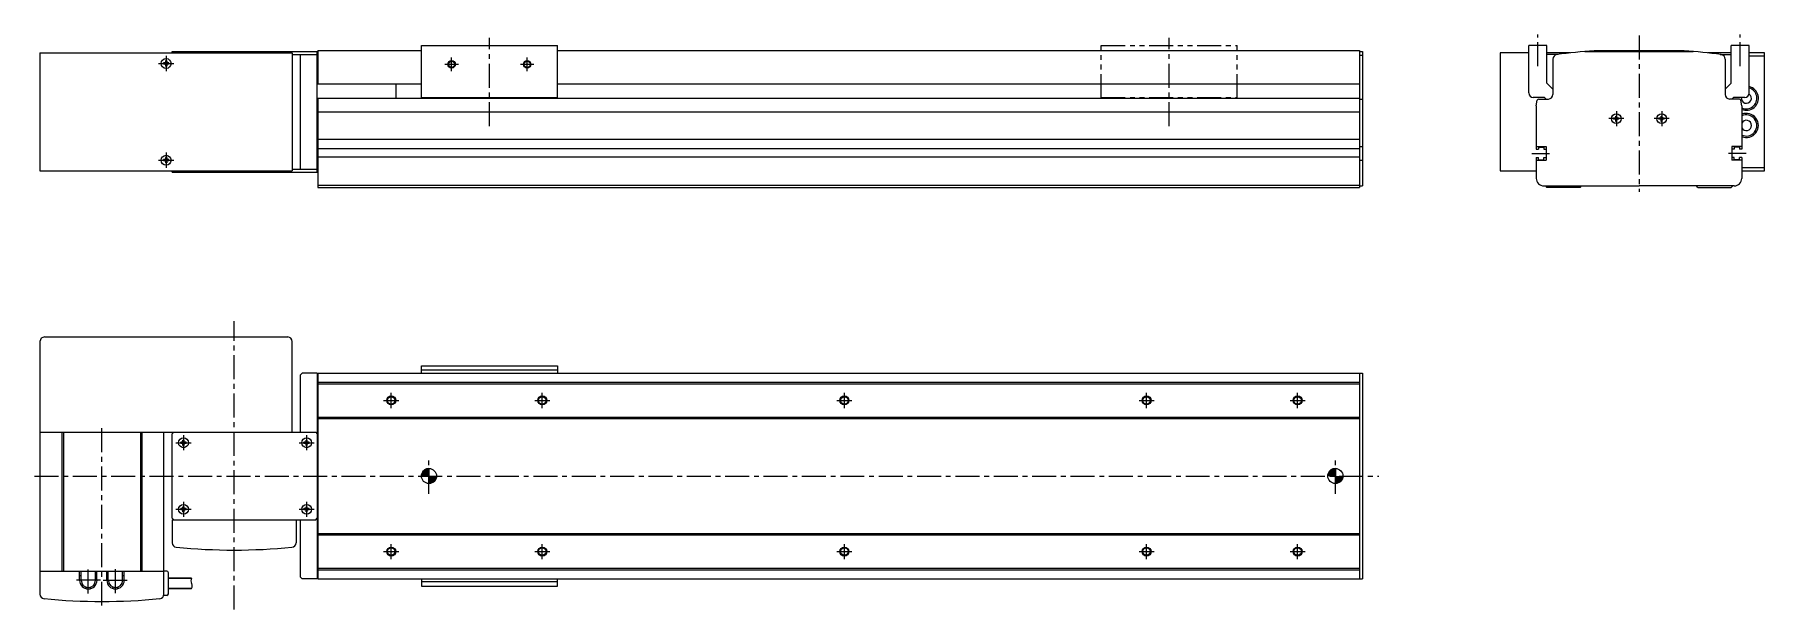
# Model space of a CAD drawing. Extents: x 0 to 1569, y -8 to 733.
# Drawn here: x 424 to 1569, y -5 to 375 of the extents above; entities that cross this region are included whole.
import ezdxf

# ---------------------------------------------------------------- set-up
doc = ezdxf.new("R2010")
doc.units = 0
doc.header["$LTSCALE"] = 0.5
doc.linetypes.add('CENTER', pattern=[50.8, 31.75, -6.35, 6.35, -6.35])
doc.linetypes.add('PHANTOM', pattern=[63.5, 31.75, -6.35, 6.35, -6.35, 6.35, -6.35])
for name, color, linetype in [('MSM_CENTER', 1, 'CENTER'), ('MSM_CONTINUOUS', 7, 'CONTINUOUS'), ('MSM_IMAGINARY', 6, 'PHANTOM'), ('MSM_NARROW', 5, 'CONTINUOUS')]:
    doc.layers.add(name, color=color, linetype=linetype)

# ---------------------------------------------------------------- blocks, each defined once
blk = doc.blocks.new('*U7')
at = {"layer": 'MSM_CONTINUOUS', "linetype": 'CONTINUOUS'}
for p, q in [((679.9, 84.5), (679.7, 83)), ((680.6, 85.9), (679.9, 84.5)), ((681.7, 87), (680.6, 85.9)), ((683.1, 87.8), (681.7, 87)), ((684.7, 88), (683.1, 87.8)), ((684.7, 87.8), (684.7, 88)), ((684.7, 87.8), (684.7, 87)), ((684.7, 87), (684.7, 85.9)), ((684.7, 85.9), (684.7, 84.5)), ((684.7, 84.5), (684.7, 83)), ((684.7, 83), (684.7, 81.5)), ((684.7, 81.5), (684.7, 80.1)), ((689.4, 81.5), (688.7, 80.1)), ((689.7, 83), (689.4, 81.5)), ((684.7, 80.1), (684.7, 79)), ((684.7, 79), (684.7, 78.2)), ((686.2, 78.2), (684.7, 78)), ((684.7, 78), (684.7, 78.2)), ((687.6, 79), (686.2, 78.2)), ((688.7, 80.1), (687.6, 79))]:
    blk.add_line(p, q, dxfattribs=at)
for points in [[(679.9, 84.5), (679.7, 83), (684.7, 83)], [(680.6, 85.9), (679.9, 84.5), (684.7, 84.5)], [(681.7, 87), (680.6, 85.9), (684.7, 85.9)], [(683.1, 87.8), (681.7, 87), (684.7, 87)], [(684.7, 88), (683.1, 87.8), (684.7, 87.8)], [(684.7, 83), (684.7, 81.5), (689.4, 81.5)], [(684.7, 81.5), (684.7, 80.1), (688.7, 80.1)], [(684.7, 80.1), (684.7, 79), (687.6, 79)], [(684.7, 79), (684.7, 78.2), (686.2, 78.2)]]:
    blk.add_solid(points, dxfattribs=at)
at = {"layer": 'MSM_CONTINUOUS', "linetype": 'CONTINUOUS', "extrusion": (0, 0, -1)}
for points in [[(-679.9, 84.5), (-684.7, 84.5), (-684.7, 83)], [(-680.6, 85.9), (-684.7, 85.9), (-684.7, 84.5)], [(-681.7, 87), (-684.7, 87), (-684.7, 85.9)], [(-683.1, 87.8), (-684.7, 87.8), (-684.7, 87)], [(-684.7, 83), (-689.7, 83), (-689.4, 81.5)], [(-684.7, 81.5), (-689.4, 81.5), (-688.7, 80.1)], [(-684.7, 80.1), (-688.7, 80.1), (-687.6, 79)], [(-684.7, 79), (-687.6, 79), (-686.2, 78.2)], [(-684.7, 78.2), (-686.2, 78.2), (-684.7, 78)]]:
    blk.add_solid(points, dxfattribs=at)
blk = doc.blocks.new('*U8')
at = {"layer": 'MSM_CONTINUOUS', "linetype": 'CONTINUOUS'}
for p, q in [((1279.9, 84.5), (1279.7, 83)), ((1280.6, 85.9), (1279.9, 84.5)), ((1281.7, 87), (1280.6, 85.9)), ((1283.1, 87.8), (1281.7, 87)), ((1284.7, 88), (1283.1, 87.8)), ((1284.7, 87.8), (1284.7, 88)), ((1284.7, 87.8), (1284.7, 87)), ((1284.7, 87), (1284.7, 85.9)), ((1284.7, 85.9), (1284.7, 84.5)), ((1284.7, 84.5), (1284.7, 83)), ((1284.7, 83), (1284.7, 81.5)), ((1284.7, 81.5), (1284.7, 80.1)), ((1289.4, 81.5), (1288.7, 80.1)), ((1289.7, 83), (1289.4, 81.5)), ((1284.7, 80.1), (1284.7, 79)), ((1284.7, 79), (1284.7, 78.2)), ((1286.2, 78.2), (1284.7, 78)), ((1284.7, 78), (1284.7, 78.2)), ((1287.6, 79), (1286.2, 78.2)), ((1288.7, 80.1), (1287.6, 79))]:
    blk.add_line(p, q, dxfattribs=at)
for points in [[(1279.9, 84.5), (1279.7, 83), (1284.7, 83)], [(1280.6, 85.9), (1279.9, 84.5), (1284.7, 84.5)], [(1281.7, 87), (1280.6, 85.9), (1284.7, 85.9)], [(1283.1, 87.8), (1281.7, 87), (1284.7, 87)], [(1284.7, 88), (1283.1, 87.8), (1284.7, 87.8)], [(1284.7, 83), (1284.7, 81.5), (1289.4, 81.5)], [(1284.7, 81.5), (1284.7, 80.1), (1288.7, 80.1)], [(1284.7, 80.1), (1284.7, 79), (1287.6, 79)], [(1284.7, 79), (1284.7, 78.2), (1286.2, 78.2)]]:
    blk.add_solid(points, dxfattribs=at)
at = {"layer": 'MSM_CONTINUOUS', "linetype": 'CONTINUOUS', "extrusion": (0, 0, -1)}
for points in [[(-1279.9, 84.5), (-1284.7, 84.5), (-1284.7, 83)], [(-1280.6, 85.9), (-1284.7, 85.9), (-1284.7, 84.5)], [(-1281.7, 87), (-1284.7, 87), (-1284.7, 85.9)], [(-1283.1, 87.8), (-1284.7, 87.8), (-1284.7, 87)], [(-1284.7, 83), (-1289.7, 83), (-1289.4, 81.5)], [(-1284.7, 81.5), (-1289.4, 81.5), (-1288.7, 80.1)], [(-1284.7, 80.1), (-1288.7, 80.1), (-1287.6, 79)], [(-1284.7, 79), (-1287.6, 79), (-1286.2, 78.2)], [(-1284.7, 78.2), (-1286.2, 78.2), (-1284.7, 78)]]:
    blk.add_solid(points, dxfattribs=at)

msp = doc.modelspace()

# ---------------------------------------------------------------- linework, layer by layer
at = {"layer": 'MSM_CENTER'}
for p, q in [((724.7, 314.6), (724.7, 373)), ((1174.7, 314.6), (1174.7, 373)), ((1418.7, 354.2), (1418.7, 375.1)), ((1485.7, 374.6), (1485.7, 271)), ((1552.7, 354.2), (1552.7, 375.1)), ((505.7, 356), (515.7, 356)), ((510.7, 361), (510.7, 351)), ((695.2, 355.5), (704.2, 355.5)), ((699.7, 351), (699.7, 360)), ((745.2, 355.5), (754.2, 355.5)), ((749.7, 351), (749.7, 360)), ((1470.7, 324.5), (1470.7, 314.5)), ((1500.7, 324.5), (1500.7, 314.5)), ((1475.7, 319.5), (1465.7, 319.5)), ((1505.7, 319.5), (1495.7, 319.5)), ((505.7, 292), (515.7, 292)), ((510.7, 297), (510.7, 287)), ((1414.7, 296.5), (1426.5, 296.5)), ((1556.7, 296.5), (1544.9, 296.5)), ((555.7, -5.3), (555.7, 185.4)), ((659.7, 128), (659.7, 138)), ((759.7, 128), (759.7, 138)), ((959.7, 128), (959.7, 138)), ((1159.7, 128), (1159.7, 138)), ((1259.7, 128), (1259.7, 138)), ((654.7, 133), (664.7, 133)), ((754.7, 133), (764.7, 133)), ((954.7, 133), (964.7, 133)), ((1154.7, 133), (1164.7, 133)), ((1254.7, 133), (1264.7, 133)), ((468.2, -2.8), (468.2, 116.3)), ((517.2, 105), (527.2, 105)), ((522.2, 110), (522.2, 100)), ((598.7, 105), (608.7, 105)), ((603.7, 110), (603.7, 100)), ((684.7, 71.1), (684.7, 94.9)), ((1284.7, 71.1), (1284.7, 94.9)), ((423.6, 83), (1313.4, 83)), ((517.2, 61), (527.2, 61)), ((522.2, 66), (522.2, 56)), ((598.7, 61), (608.7, 61)), ((603.7, 66), (603.7, 56)), ((659.7, 28), (659.7, 38)), ((759.7, 28), (759.7, 38)), ((959.7, 28), (959.7, 38)), ((1159.7, 28), (1159.7, 38)), ((1259.7, 28), (1259.7, 38)), ((654.7, 33), (664.7, 33)), ((754.7, 33), (764.7, 33)), ((954.7, 33), (964.7, 33)), ((1154.7, 33), (1164.7, 33)), ((1254.7, 33), (1264.7, 33)), ((467.2, 14), (451.1, 14)), ((459.2, 5.2), (459.2, 22.1)), ((469.1, 14), (485.2, 14)), ((477.2, 5.5), (477.2, 22.3))]:
    msp.add_line(p, q, dxfattribs=at)
at = {"layer": 'MSM_CONTINUOUS'}
for p, q in [((679.7, 333), (679.7, 368)), ((679.7, 368), (769.7, 368)), ((769.7, 333), (769.7, 368)), ((1412.7, 336.5), (1412.7, 368)), ((1424.7, 368), (1412.7, 368)), ((1424.7, 343), (1424.7, 368)), ((1546.7, 343), (1546.7, 368)), ((1558.7, 368), (1546.7, 368)), ((1558.7, 336.5), (1558.7, 368)), ((427.2, 363), (427.2, 285)), ((427.2, 363), (594.2, 363)), ((508.9, 355.6), (508.9, 356.4)), ((509.8, 356.4), (508.9, 356.4)), ((509.8, 355.6), (508.9, 355.6)), ((511.1, 357.7), (510.3, 357.7)), ((510.3, 357.7), (510.3, 356.9)), ((510.3, 355.1), (510.3, 354.2)), ((511.1, 357.7), (511.1, 356.9)), ((511.1, 355.1), (511.1, 354.2)), ((512.4, 356.4), (511.6, 356.4)), ((512.4, 355.6), (511.6, 355.6)), ((512.4, 355.6), (512.4, 356.4)), ((514.7, 364), (610.7, 364)), ((514.7, 363), (514.7, 364)), ((594.2, 363), (594.2, 285)), ((594.2, 362), (610.7, 362)), ((599.7, 286), (599.7, 362)), ((610.7, 284), (610.7, 364)), ((611.2, 364.5), (611.2, 342.5)), ((611.2, 364.5), (679.7, 364.5)), ((769.7, 364.5), (1300.7, 364.5)), ((1300.7, 364.5), (1300.7, 274)), ((1300.7, 364), (1302.7, 364)), ((1300.7, 361.5), (1302.7, 361.5)), ((1302.7, 364), (1302.7, 275)), ((1412.7, 363), (1393.7, 363)), ((1393.7, 363), (1393.7, 285)), ((1440, 363), (1424.7, 363)), ((1432.1, 362), (1424.7, 362)), ((1428.7, 358.9), (1428.7, 335.5)), ((1449.8, 364), (1521.6, 364)), ((1455.9, 364.5), (1515.5, 364.5)), ((1546.7, 363), (1531.3, 363)), ((1534.7, 363), (1534.7, 362.6)), ((1539.3, 362), (1546.7, 362)), ((1542.7, 358.9), (1542.7, 335.5)), ((1568.7, 363), (1558.7, 363)), ((1558.7, 361), (1568.7, 361)), ((1568.7, 285), (1568.7, 363)), ((511.1, 354.2), (510.3, 354.2)), ((610.7, 342.5), (679.7, 342.5)), ((611.2, 333), (1300.7, 333)), ((611.2, 333), (611.2, 274)), ((662.7, 342.5), (662.7, 333)), ((679.7, 333.5), (769.7, 333.5)), ((769.7, 342.5), (1300.7, 342.5)), ((1300.7, 332.5), (1302.7, 332.5)), ((1423.2, 333.5), (1415.7, 333.5)), ((1419.3, 332.5), (1425.7, 332.5)), ((1424.2, 332.5), (1423.2, 333.5)), ((1428.2, 339.5), (1424.7, 343)), ((1428.2, 339.5), (1428.7, 339.5)), ((1542.7, 339.5), (1543.2, 339.5)), ((1543.2, 339.5), (1546.7, 343)), ((1552.1, 332.5), (1545.7, 332.5)), ((1547.2, 332.5), (1548.2, 333.5)), ((1555.7, 333.5), (1548.2, 333.5)), ((611.2, 324), (1300.7, 324)), ((1417.7, 328), (1418.3, 331.7)), ((1417.7, 328), (1417.7, 299.2)), ((1470.3, 321.2), (1471.1, 321.2)), ((1470.3, 320.4), (1470.3, 321.2)), ((1471.1, 320.4), (1471.1, 321.2)), ((1500.3, 321.2), (1501.1, 321.2)), ((1500.3, 320.4), (1500.3, 321.2)), ((1501.1, 320.4), (1501.1, 321.2)), ((1553.7, 328), (1553, 331.7)), ((1553.7, 328), (1553.7, 299.2)), ((1468.9, 319.1), (1468.9, 319.9)), ((1469.8, 319.9), (1468.9, 319.9)), ((1469.8, 319.1), (1468.9, 319.1)), ((1470.3, 317.7), (1470.3, 318.6)), ((1470.3, 317.7), (1471.1, 317.7)), ((1471.1, 317.7), (1471.1, 318.6)), ((1472.4, 319.9), (1471.6, 319.9)), ((1472.4, 319.1), (1471.6, 319.1)), ((1472.4, 319.1), (1472.4, 319.9)), ((1498.9, 319.1), (1498.9, 319.9)), ((1499.8, 319.9), (1498.9, 319.9)), ((1499.8, 319.1), (1498.9, 319.1)), ((1500.3, 317.7), (1500.3, 318.6)), ((1500.3, 317.7), (1501.1, 317.7)), ((1501.1, 317.7), (1501.1, 318.6)), ((1502.4, 319.9), (1501.6, 319.9)), ((1502.4, 319.1), (1501.6, 319.1)), ((1502.4, 319.1), (1502.4, 319.9)), ((610.7, 307), (611.2, 307)), ((611.2, 306), (1300.7, 306)), ((611.2, 299.7), (1300.7, 299.7)), ((1300.7, 301), (1302.7, 301)), ((1417.7, 301), (1424.2, 301)), ((1417.7, 299.2), (1419.2, 299.2)), ((1419.2, 300.6), (1419.2, 299.2)), ((1419.2, 300.6), (1422.7, 300.6)), ((1422.7, 300.6), (1422.7, 299.2)), ((1422.7, 299.2), (1424.2, 299.2)), ((1424.2, 301), (1424.2, 292)), ((1553.7, 301), (1547.2, 301)), ((1547.2, 301), (1547.2, 292)), ((1548.7, 299.2), (1547.2, 299.2)), ((1548.7, 300.6), (1548.7, 299.2)), ((1552.2, 300.6), (1548.7, 300.6)), ((1552.2, 300.6), (1552.2, 299.2)), ((1553.7, 299.2), (1552.2, 299.2)), ((508.9, 291.6), (508.9, 292.4)), ((509.8, 292.4), (508.9, 292.4)), ((509.8, 291.6), (508.9, 291.6)), ((511.1, 293.7), (510.3, 293.7)), ((510.3, 293.7), (510.3, 292.9)), ((510.3, 291.1), (510.3, 290.2)), ((511.1, 290.2), (510.3, 290.2)), ((511.1, 293.7), (511.1, 292.9)), ((511.1, 291.1), (511.1, 290.2)), ((512.4, 292.4), (511.6, 292.4)), ((512.4, 291.6), (511.6, 291.6)), ((512.4, 291.6), (512.4, 292.4)), ((611.2, 294.2), (1300.7, 294.2)), ((1300.7, 292), (1302.7, 292)), ((1417.7, 293.7), (1417.7, 280)), ((1417.7, 293.7), (1419.2, 293.7)), ((1417.7, 292), (1424.2, 292)), ((1419.2, 292.3), (1419.2, 293.7)), ((1419.2, 292.3), (1422.7, 292.3)), ((1422.7, 293.7), (1424.2, 293.7)), ((1422.7, 292.3), (1422.7, 293.7)), ((1548.7, 293.7), (1547.2, 293.7)), ((1553.7, 292), (1547.2, 292)), ((1548.7, 292.3), (1548.7, 293.7)), ((1552.2, 292.3), (1548.7, 292.3)), ((1553.7, 293.7), (1552.2, 293.7)), ((1552.2, 292.3), (1552.2, 293.7)), ((1553.7, 293.7), (1553.7, 280)), ((1568.7, 287), (1553.7, 287)), ((427.2, 285), (594.2, 285)), ((514.7, 284), (514.7, 285)), ((514.7, 284), (610.7, 284)), ((594.2, 286), (610.7, 286)), ((611.2, 275.5), (1300.7, 275.5)), ((1300.7, 275), (1302.7, 275)), ((1393.7, 285), (1417.7, 285)), ((1422.7, 275), (1485.7, 275)), ((1423.7, 275), (1424.7, 274)), ((1446.7, 274), (1447.7, 275)), ((1548.7, 275), (1485.7, 275)), ((1524.7, 274), (1523.7, 275)), ((1547.7, 275), (1546.7, 274)), ((1553.7, 285), (1568.7, 285)), ((611.2, 274), (1300.7, 274)), ((1446.7, 274), (1424.7, 274)), ((1524.7, 274), (1546.7, 274)), ((427.2, 172), (427.2, 4.8)), ((430.2, 175), (591.2, 175)), ((594.2, 112), (594.2, 172)), ((599.7, 150), (600.7, 151)), ((599.7, 112), (599.7, 150)), ((610.7, 151), (600.7, 151)), ((610.7, 151), (610.7, 15)), ((611.2, 151), (611.2, 15)), ((611.2, 151), (1302.7, 151)), ((679.7, 151), (679.7, 156)), ((679.7, 156), (769.7, 156)), ((769.7, 153), (679.7, 153)), ((769.7, 156), (769.7, 151)), ((1300.7, 151), (1300.7, 15)), ((1302.7, 151), (1302.7, 15)), ((610.7, 141), (611.2, 141)), ((611.2, 145), (1300.7, 145)), ((611.2, 144), (1300.7, 144)), ((611.2, 122), (1300.7, 122)), ((611.2, 121), (1300.7, 121)), ((427.2, 112), (609.7, 112)), ((441.7, 112), (441.7, 20)), ((442.7, 112), (442.7, 20)), ((493.7, 112), (493.7, 20)), ((494.7, 112), (494.7, 20)), ((509.2, 4.8), (509.2, 112)), ((515.7, 112), (514.7, 111)), ((514.7, 55), (514.7, 111)), ((520.4, 104.6), (520.4, 105.4)), ((521.3, 105.4), (520.4, 105.4)), ((521.3, 104.6), (520.4, 104.6)), ((521.8, 106.7), (522.6, 106.7)), ((521.8, 105.9), (521.8, 106.7)), ((521.8, 103.2), (521.8, 104.1)), ((521.8, 103.2), (522.6, 103.2)), ((522.6, 105.9), (522.6, 106.7)), ((522.6, 103.2), (522.6, 104.1)), ((523.9, 105.4), (523.1, 105.4)), ((523.9, 104.6), (523.1, 104.6)), ((523.9, 104.6), (523.9, 105.4)), ((601.9, 104.6), (601.9, 105.4)), ((602.8, 105.4), (601.9, 105.4)), ((602.8, 104.6), (601.9, 104.6)), ((603.3, 106.7), (604.1, 106.7)), ((603.3, 105.9), (603.3, 106.7)), ((603.3, 103.2), (603.3, 104.1)), ((603.3, 103.2), (604.1, 103.2)), ((604.1, 105.9), (604.1, 106.7)), ((604.1, 103.2), (604.1, 104.1)), ((605.4, 105.4), (604.6, 105.4)), ((605.4, 104.6), (604.6, 104.6)), ((605.4, 104.6), (605.4, 105.4)), ((609.7, 112), (610.7, 111)), ((520.4, 60.6), (520.4, 61.4)), ((521.3, 61.4), (520.4, 61.4)), ((521.3, 60.6), (520.4, 60.6)), ((521.8, 62.7), (522.6, 62.7)), ((521.8, 61.9), (521.8, 62.7)), ((521.8, 59.2), (521.8, 60.1)), ((521.8, 59.2), (522.6, 59.2)), ((522.6, 61.9), (522.6, 62.7)), ((522.6, 59.2), (522.6, 60.1)), ((523.9, 61.4), (523.1, 61.4)), ((523.9, 60.6), (523.1, 60.6)), ((523.9, 60.6), (523.9, 61.4)), ((601.9, 60.6), (601.9, 61.4)), ((602.8, 61.4), (601.9, 61.4)), ((602.8, 60.6), (601.9, 60.6)), ((603.3, 62.7), (604.1, 62.7)), ((603.3, 61.9), (603.3, 62.7)), ((603.3, 59.2), (603.3, 60.1)), ((603.3, 59.2), (604.1, 59.2)), ((604.1, 61.9), (604.1, 62.7)), ((604.1, 59.2), (604.1, 60.1)), ((605.4, 61.4), (604.6, 61.4)), ((605.4, 60.6), (604.6, 60.6)), ((605.4, 60.6), (605.4, 61.4)), ((514.7, 55), (515.7, 54)), ((514.7, 54), (514.7, 38.8)), ((514.7, 54), (609.7, 54)), ((596.7, 54), (596.7, 38.8)), ((599.7, 16), (599.7, 54)), ((609.7, 54), (610.7, 55)), ((611.2, 45), (1300.7, 45)), ((611.2, 44), (1300.7, 44)), ((610.7, 25), (611.2, 25)), ((427.2, 20), (509.2, 20)), ((453.4, 14), (453.4, 20)), ((454.4, 17), (453.4, 17)), ((454.4, 14), (454.4, 20)), ((463.9, 14), (463.9, 20)), ((464.9, 17), (463.9, 17)), ((464.9, 14), (464.9, 20)), ((471.4, 14), (471.4, 20)), ((472.4, 17), (471.4, 17)), ((472.4, 14), (472.4, 20)), ((481.9, 14), (481.9, 20)), ((482.9, 17), (481.9, 17)), ((482.9, 14), (482.9, 20)), ((511.2, 20), (509.2, 20)), ((512.2, 5), (512.2, 19)), ((512.2, 15.4), (527.6, 15.4)), ((527.6, 15.3), (512.2, 15.3)), ((600.7, 15), (599.7, 16)), ((610.7, 15), (600.7, 15)), ((611.2, 22), (1300.7, 22)), ((611.2, 21), (1300.7, 21)), ((611.2, 15), (1302.7, 15)), ((679.7, 15), (679.7, 10)), ((769.7, 13), (679.7, 13)), ((769.7, 10), (769.7, 15)), ((457.7, 8.4), (457.7, 9.5)), ((460.7, 8.4), (460.7, 9.5)), ((475.7, 8.4), (475.7, 9.5)), ((478.7, 8.4), (478.7, 9.5)), ((511.2, 4), (509.1, 4)), ((527.6, 8.6), (512.2, 8.6)), ((512.2, 8.6), (527.6, 8.6)), ((679.7, 10), (769.7, 10))]:
    msp.add_line(p, q, dxfattribs=at)
for centre, radius in [((510.7, 356), 3.25), ((699.7, 355.5), 2.07), ((749.7, 355.5), 2.07), ((1470.7, 319.5), 3.25), ((1500.7, 319.5), 3.25), ((510.7, 292), 3.25), ((659.7, 133), 2.46), ((759.7, 133), 2.46), ((959.7, 133), 2.46), ((1159.7, 133), 2.46), ((1259.7, 133), 2.46), ((522.2, 105), 3.25), ((603.7, 105), 3.25), ((684.7, 83), 5), ((1284.7, 83), 5), ((522.2, 61), 3.25), ((603.7, 61), 3.25), ((659.7, 33), 2.46), ((759.7, 33), 2.46), ((959.7, 33), 2.46), ((1159.7, 33), 2.46), ((1259.7, 33), 2.46)]:
    msp.add_circle(centre, radius, dxfattribs=at)
for centre, radius, start, end in [((509.8, 356.9), 0.5, 270, 0), ((509.8, 355.1), 0.5, 0, 90), ((511.6, 356.9), 0.5, 180, 270), ((511.6, 355.1), 0.5, 90, 180), ((1431.7, 358.9), 3, 97.8176, 180), ((1485.7, -34.4), 400, 94.2733, 97.8176), ((1485.7, -34.4), 400, 82.1824, 85.7267), ((1539.7, 358.9), 3, 0, 82.1824), ((1415.7, 336.5), 3, 180, 270), ((1419.3, 331.5), 1, 90, 170), ((1425.7, 335.5), 3, 270, 0), ((1545.7, 335.5), 3, 180, 270), ((1552.1, 331.5), 1, 10, 90), ((1556.7, 333), 3.35, 171.4163, 55.3225), ((1556.7, 333), 8, 247.9757, 75.5225), ((1556.7, 333), 7, 244.6231, 73.3985), ((1555.7, 336.5), 3, 270, 0), ((1556.7, 315), 8, 247.9757, 112.0243), ((1556.7, 315), 7, 244.6231, 115.3769), ((1469.8, 320.4), 0.5, 270, 0), ((1469.8, 318.6), 0.5, 0, 90), ((1471.6, 320.4), 0.5, 180, 270), ((1471.6, 318.6), 0.5, 90, 180), ((1499.8, 320.4), 0.5, 270, 0), ((1499.8, 318.6), 0.5, 0, 90), ((1501.6, 320.4), 0.5, 180, 270), ((1501.6, 318.6), 0.5, 90, 180), ((1556.7, 315), 3.4, 208.0725, 151.9275), ((509.8, 292.9), 0.5, 270, 0), ((509.8, 291.1), 0.5, 0, 90), ((511.6, 292.9), 0.5, 180, 270), ((511.6, 291.1), 0.5, 90, 180), ((1422.7, 280), 5, 180, 270), ((1548.7, 280), 5, 270, 0), ((430.2, 172), 3, 90, 180), ((591.2, 172), 3, 0, 90), ((521.3, 105.9), 0.5, 270, 0), ((521.3, 104.1), 0.5, 0, 90), ((523.1, 105.9), 0.5, 180, 270), ((523.1, 104.1), 0.5, 90, 180), ((602.8, 105.9), 0.5, 270, 0), ((602.8, 104.1), 0.5, 0, 90), ((604.6, 105.9), 0.5, 180, 270), ((604.6, 104.1), 0.5, 90, 180), ((521.3, 61.9), 0.5, 270, 0), ((521.3, 60.1), 0.5, 0, 90), ((523.1, 61.9), 0.5, 180, 270), ((523.1, 60.1), 0.5, 90, 180), ((602.8, 61.9), 0.5, 270, 0), ((602.8, 60.1), 0.5, 0, 90), ((604.6, 61.9), 0.5, 180, 270), ((604.6, 60.1), 0.5, 90, 180), ((517.7, 38.8), 3, 180, 264.5074), ((555.7, 434), 400, 264.5074, 275.4926), ((593.7, 38.8), 3, 275.4926, 0), ((459.2, 14), 5.75, 180, 0), ((459.2, 14), 4.75, 180, 0), ((477.2, 14), 5.75, 180, 0), ((477.2, 14), 4.75, 180, 0), ((511.2, 19), 1, 0, 90), ((430.2, 4.8), 3, 180, 264.5074), ((468.2, 400), 400, 264.5074, 275.4926), ((506.2, 4.8), 3, 275.4926, 0), ((511.2, 5), 1, 270, 0)]:
    msp.add_arc(centre, radius, start, end, dxfattribs=at)
at = {"layer": 'MSM_IMAGINARY'}
for p, q in [((1129.7, 333), (1129.7, 368)), ((1129.7, 368), (1219.7, 368)), ((1219.7, 333), (1219.7, 368)), ((1129.7, 333.5), (1219.7, 333.5))]:
    msp.add_line(p, q, dxfattribs=at)
at = {"layer": 'MSM_NARROW'}
for centre, radius in [((699.7, 355.5), 2.5), ((749.7, 355.5), 2.5), ((659.7, 133), 3), ((759.7, 133), 3), ((959.7, 133), 3), ((1159.7, 133), 3), ((1259.7, 133), 3), ((659.7, 33), 3), ((759.7, 33), 3), ((959.7, 33), 3), ((1159.7, 33), 3), ((1259.7, 33), 3)]:
    msp.add_circle(centre, radius, dxfattribs=at)
for centre, start, end in [((530.2, 13.6), 146.1286, 212.7791), ((524.9, 10.2), 328.3, 32.7791)]:
    msp.add_arc(centre, 3.14, start, end, dxfattribs=at)

# ---------------------------------------------------------------- block references
at = {"layer": 'MSM_CONTINUOUS', "linetype": 'CONTINUOUS'}
for name in ['*U7', '*U8']:
    msp.add_blockref(name, (0, 0), dxfattribs=at)

doc.saveas('drawing.dxf')
